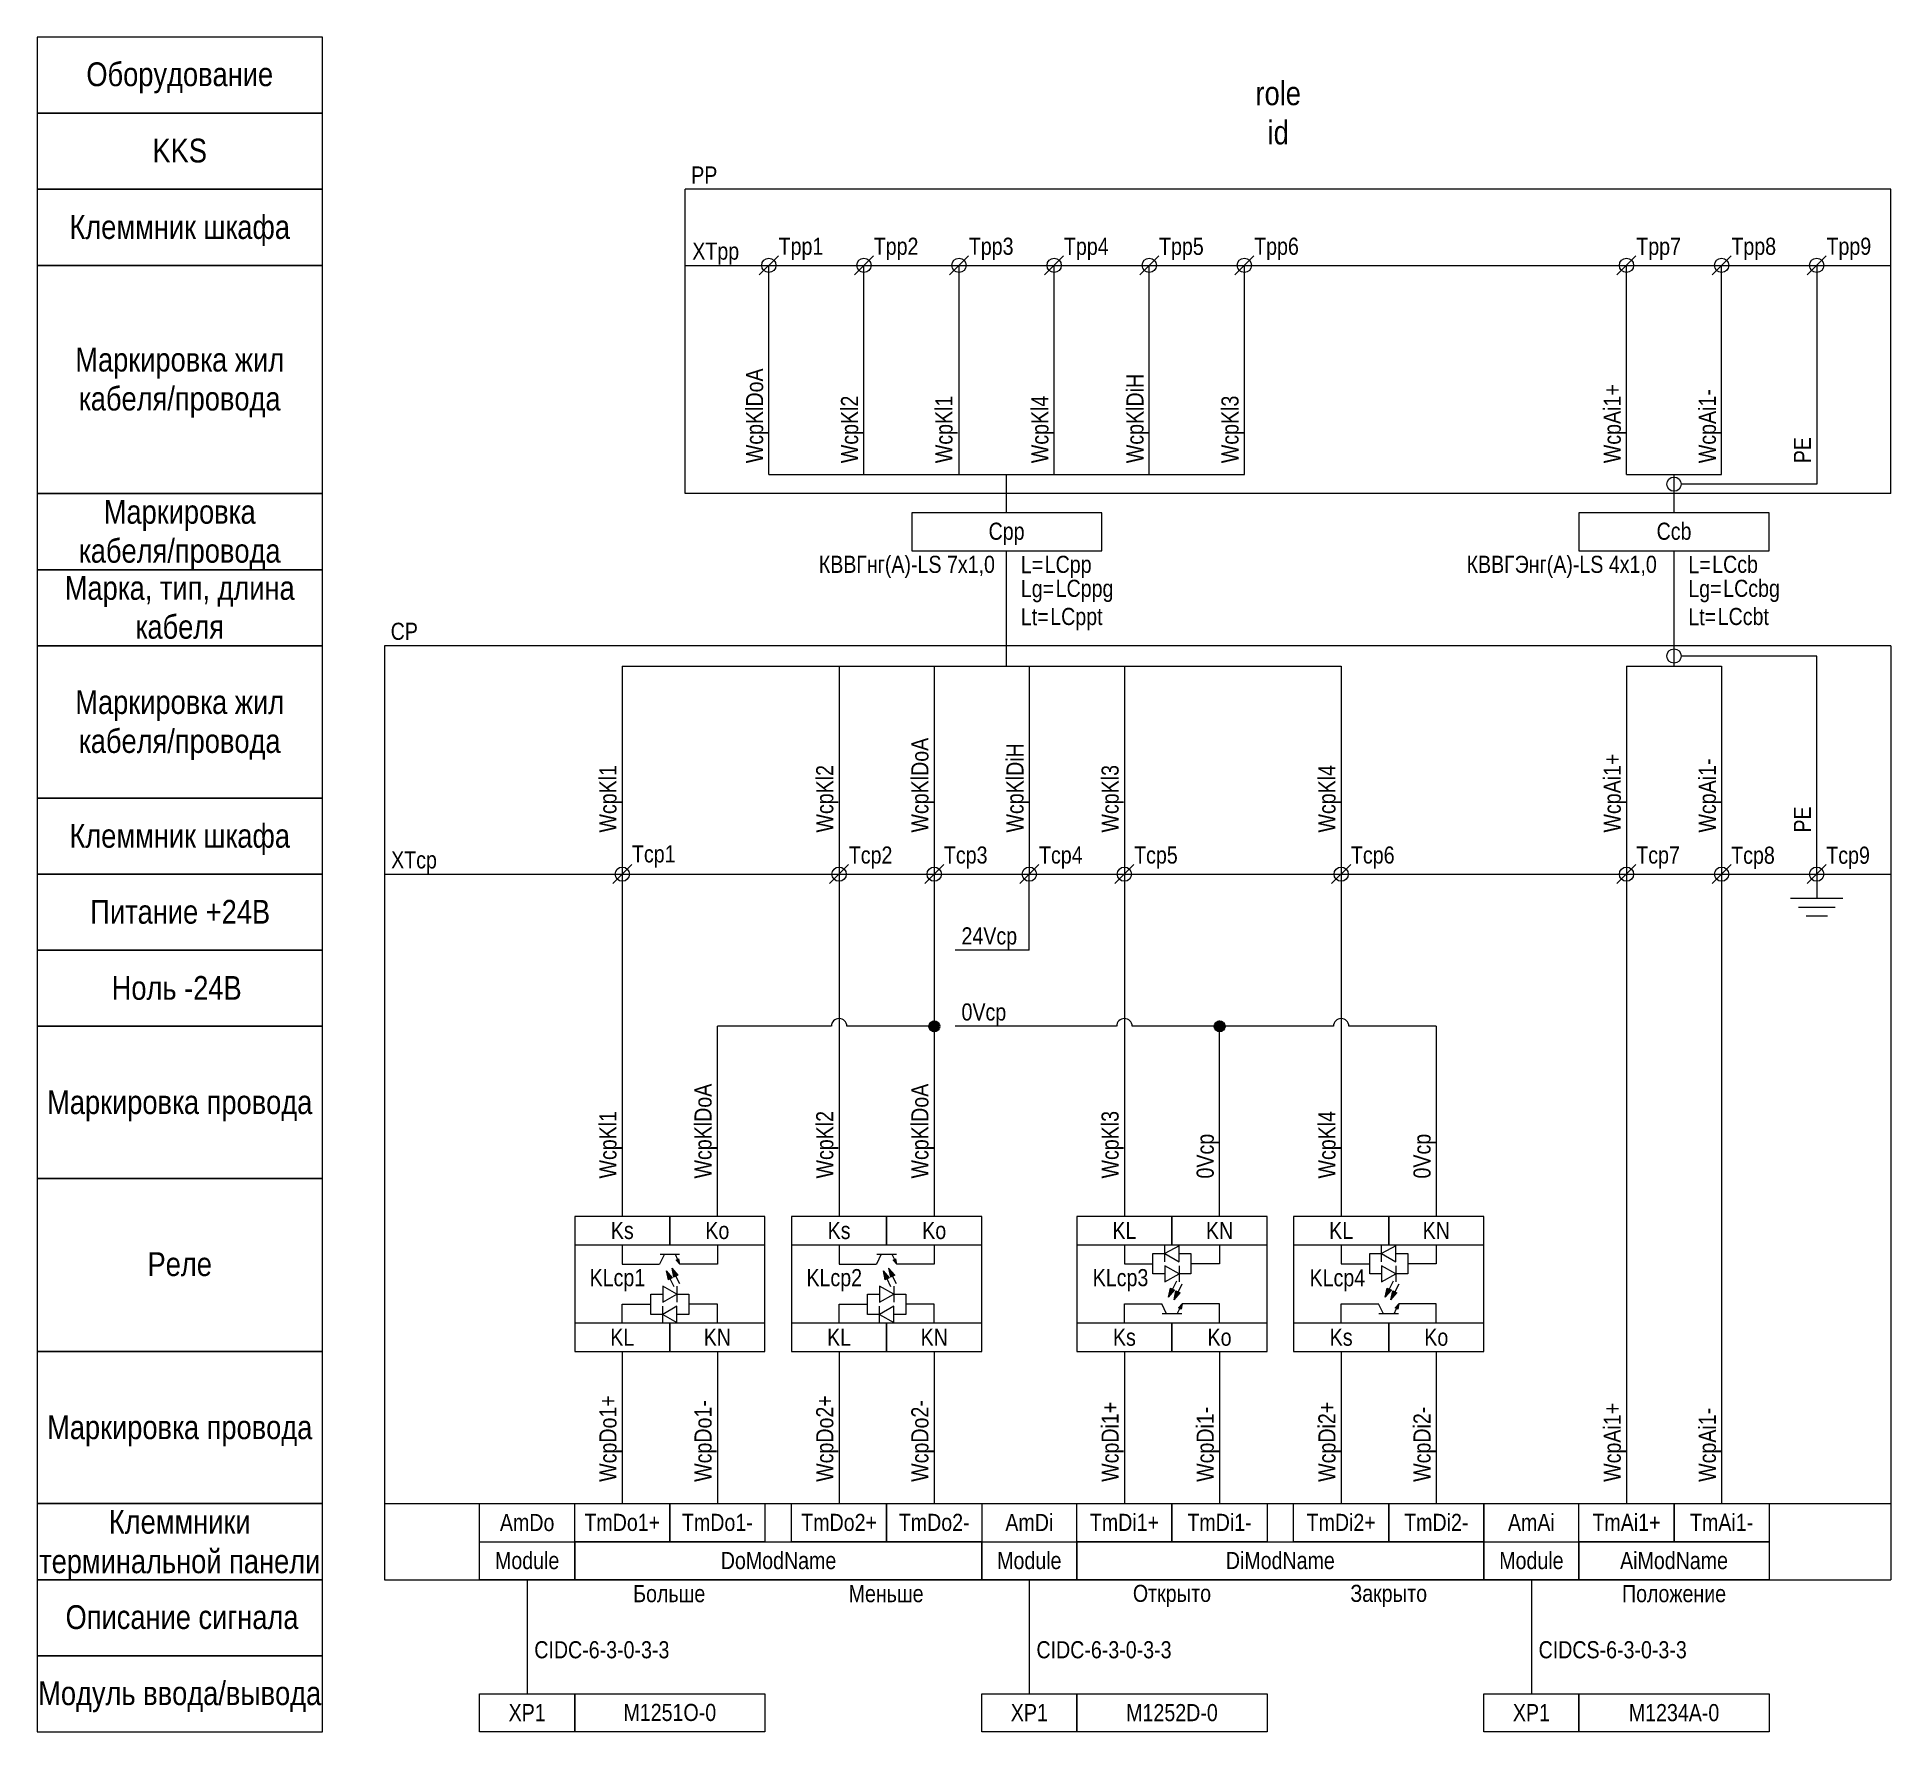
# Model space of a CAD drawing. Header units: millimetres. Extents: x 20 to 215, y -183 to -5.
import ezdxf

# ---------------------------------------------------------------- set-up
doc = ezdxf.new("R2010")
doc.units = ezdxf.units.MM
doc.header["$MEASUREMENT"] = 0
doc.linetypes.add('1_1', pattern=[2000, 1000, -1000])
doc.linetypes.add('4_2_1_2', pattern=[6702.777624, 3527.777672, -1763.888836, 0, -1411.111116])
for name, color, linetype in [('cp_names', 7, 'Continuous'), ('cp_params_ai', 7, 'Continuous'), ('cp_params_di', 7, 'Continuous'), ('cp_params_do', 7, 'Continuous'), ('cp_static_ai', 7, 'Continuous'), ('cp_static_di', 7, 'Continuous'), ('cp_static_do', 7, 'Continuous'), ('id_names', 7, 'Continuous'), ('id_params_ai', 7, 'Continuous'), ('id_params_di', 7, 'Continuous'), ('id_params_do', 7, 'Continuous'), ('id_static_di', 7, 'Continuous'), ('id_static_do', 7, 'Continuous')]:
    doc.layers.add(name, color=color, linetype=linetype)
doc.styles.add('СГЕНЕРИР_СТИЛЬ_1', font='')
doc.styles.get('СГЕНЕРИР_СТИЛЬ_1').set_extended_font_data('Arial Narrow')

msp = doc.modelspace()

# ---------------------------------------------------------------- texts
at = {"layer": 'cp_names', "color": 7, "linetype": 'Continuous', "lineweight": 15, "insert": (35, -73.66), "char_height": 2.5, "attachment_point": 2, "line_spacing_factor": 0.982786, "style": 'СГЕНЕРИР_СТИЛЬ_1'}
msp.add_mtext('\\A1;{\\pqc;\\fArial Narrow|b0|i0|c204|p34;Маркировка жил\\P\\pqc;\\fArial Narrow|b0|i0|c204|p34;кабеля/провода}', dxfattribs=at)
at = {"layer": 'cp_names', "color": 7, "linetype": 'Continuous', "lineweight": 15, "char_height": 2.5, "attachment_point": 2, "style": 'СГЕНЕРИР_СТИЛЬ_1'}
for s, insert in [('\\A1;{\\pqc;\\fArial Narrow|b0|i0|c204|p34;Клеммник\\fArial Narrow|b0|i0|c204|p34; шкафа}', (35, -87.72)), ('\\A1;{\\pqc;\\fArial Narrow|b0|i0|c204|p34;Питание +24В}', (35.05, -95.71)), ('\\A1;{\\pqc;\\fArial Narrow|b0|i0|c204|p34;Ноль \\fArial Narrow|b0|i0|c204|p34;-24\\fArial Narrow|b0|i0|c204|p34;В}', (34.68, -103.71)), ('\\A1;{\\pqc;\\fArial Narrow|b0|i0|c204|p34;Маркировка \\fArial Narrow|b0|i0|c204|p34;провода}', (35, -115.72)), ('\\A1;{\\pqc;\\fArial Narrow|b0|i0|c204|p34;Реле}', (35, -132.75)), ('\\A1;{\\pqc;\\fArial Narrow|b0|i0|c204|p34;Маркировка \\fArial Narrow|b0|i0|c204|p34;провода}', (35, -149.9)), ('\\A1;{\\pqc;\\fArial Narrow|b0|i0|c204|p34;Описание сигнала}', (35.24, -169.86)), ('\\A1;{\\pqc;\\fArial Narrow|b0|i0|c204|p34;Модуль ввода/вывода}', (35, -177.86))]:
    msp.add_mtext(s, dxfattribs=dict(at, insert=insert))
at = {"layer": 'cp_names', "color": 7, "linetype": 'Continuous', "lineweight": 15, "insert": (35, -159.84), "char_height": 2.5, "width": 30, "attachment_point": 2, "line_spacing_factor": 0.996518, "style": 'СГЕНЕРИР_СТИЛЬ_1'}
msp.add_mtext('\\A1;{\\pqc;\\fArial Narrow|b0|i0|c204|p34;Клеммник\\fArial Narrow|b0|i0|c204|p34;и терминальной панели}', dxfattribs=at)
at = {"layer": 'cp_params_ai', "color": 7, "linetype": 'Continuous', "lineweight": 15, "char_height": 1.8, "attachment_point": 1, "rotation": 90, "style": 'СГЕНЕРИР_СТИЛЬ_1'}
for s, insert in [('\\A1;{\\pql;\\fArial Narrow|b0|i0|c204|p34;Wcp\\fArial Narrow|b0|i0|c204|p34;Ai\\fArial Narrow|b0|i0|c204|p34;1+}', (184.72, -49.8)), ('\\A1;{\\pql;\\fArial Narrow|b0|i0|c204|p34;Wcp\\fArial Narrow|b0|i0|c204|p34;Ai\\fArial Narrow|b0|i0|c204|p34;1-}', (194.72, -49.8)), ('\\A1;{\\pql;\\fArial Narrow|b0|i0|c204|p34;Wcp\\fArial Narrow|b0|i0|c204|p34;Ai\\fArial Narrow|b0|i0|c204|p34;1+}', (184.72, -88.63)), ('\\A1;{\\pql;\\fArial Narrow|b0|i0|c204|p34;Wcp\\fArial Narrow|b0|i0|c204|p34;Ai\\fArial Narrow|b0|i0|c204|p34;1-}', (194.72, -88.63)), ('\\A1;{\\pql;\\fArial Narrow|b0|i0|c204|p34;Wcp\\fArial Narrow|b0|i0|c204|p34;Ai\\fArial Narrow|b0|i0|c204|p34;1+}', (184.72, -156.89)), ('\\A1;{\\pql;\\fArial Narrow|b0|i0|c204|p34;Wcp\\fArial Narrow|b0|i0|c204|p34;Ai\\fArial Narrow|b0|i0|c204|p34;1-}', (194.72, -156.89))]:
    msp.add_mtext(s, dxfattribs=dict(at, insert=insert))
at = {"layer": 'cp_params_ai', "color": 7, "linetype": 'Continuous', "lineweight": 15, "char_height": 1.8, "style": 'СГЕНЕРИР_СТИЛЬ_1'}
for s, insert, attachment_point in [('\\A1;{\\pql;\\fArial Narrow|b0|i0|c204|p34;Tcp\\fArial Narrow|b0|i0|c204|p34;7}', (188.15, -90.09), 1), ('\\A1;{\\pql;\\fArial Narrow|b0|i0|c204|p34;Tcp\\fArial Narrow|b0|i0|c204|p34;8}', (198.13, -90.11), 1), ('\\A1;{\\pql;\\fArial Narrow|b0|i0|c204|p34;Tcp\\fArial Narrow|b0|i0|c204|p34;9}', (208.13, -90.11), 1), ('\\A1;{\\pqc;\\fArial Narrow|b0|i0|c204|p34;Tm\\fArial Narrow|b0|i0|c204|p34;Ai\\fArial Narrow|b0|i0|c204|p34;1+}', (187.12, -160.25), 2), ('\\A1;{\\pqc;\\fArial Narrow|b0|i0|c204|p34;Tm\\fArial Narrow|b0|i0|c204|p34;Ai\\fArial Narrow|b0|i0|c204|p34;1-}', (197.12, -160.25), 2), ('\\A1;{\\pqc;\\fArial Narrow|b0|i0|c204|p34;Ai\\fArial Narrow|b0|i0|c204|p34;ModName}', (192.12, -164.26), 2)]:
    msp.add_mtext(s, dxfattribs=dict(at, insert=insert, attachment_point=attachment_point))
at = {"layer": 'cp_params_di', "color": 7, "linetype": 'Continuous', "lineweight": 15, "char_height": 1.8, "style": 'СГЕНЕРИР_СТИЛЬ_1'}
for s, insert, attachment_point in [('\\A1;{\\pql;\\fArial Narrow|b0|i0|c204|p34;CP}', (57.18, -66.57), 1), ('\\A1;{\\pqr;\\fArial Narrow|b0|i0|c204|p34;XTcp}', (62.04, -90.6), 3), ('\\A1;{\\pql;\\fArial Narrow|b0|i0|c204|p34;Tcp\\fArial Narrow|b0|i0|c204|p34;1}', (82.55, -89.97), 1), ('\\A1;{\\pql;\\fArial Narrow|b0|i0|c204|p34;Tcp\\fArial Narrow|b0|i0|c204|p34;2}', (105.35, -90.09), 1), ('\\A1;{\\pql;\\fArial Narrow|b0|i0|c204|p34;Tcp\\fArial Narrow|b0|i0|c204|p34;3}', (115.35, -90.09), 1), ('\\A1;{\\pql;\\fArial Narrow|b0|i0|c204|p34;Tcp4}', (125.35, -90.09), 1), ('\\A1;{\\pql;\\fArial Narrow|b0|i0|c204|p34;Tcp5}', (135.35, -90.09), 1), ('\\A1;{\\pql;\\fArial Narrow|b0|i0|c204|p34;Tcp\\fArial Narrow|b0|i0|c204|p34;6}', (158.15, -90.09), 1), ('\\A1;{\\pql;\\fArial Narrow|b0|i0|c204|p34;24\\fArial Narrow|b0|i0|c204|p34;V\\fArial Narrow|b0|i0|c204|p34;cp}', (117.2, -98.59), 1), ('\\A1;{\\pql;\\fArial Narrow|b0|i0|c204|p34;0\\fArial Narrow|b0|i0|c204|p34;V\\fArial Narrow|b0|i0|c204|p34;cp}', (117.2, -106.59), 1), ('\\A1;{\\pqc;\\fArial Narrow|b0|i0|c204|p34;K\\fArial Narrow|b0|i0|c204|p34;L}', (134.33, -129.56), 2), ('\\A1;{\\pqc;\\fArial Narrow|b0|i0|c204|p34;K\\fArial Narrow|b0|i0|c204|p34;N}', (144.33, -129.56), 2), ('\\A1;{\\pqc;\\fArial Narrow|b0|i0|c204|p34;K\\fArial Narrow|b0|i0|c204|p34;L}', (157.12, -129.56), 2), ('\\A1;{\\pqc;\\fArial Narrow|b0|i0|c204|p34;K\\fArial Narrow|b0|i0|c204|p34;N}', (167.12, -129.56), 2), ('\\A1;{\\pqc;\\fArial Narrow|b0|i0|c204|p34;KLcp\\fArial Narrow|b0|i0|c204|p34;3}', (133.92, -134.52), 2), ('\\A1;{\\pqc;\\fArial Narrow|b0|i0|c204|p34;KLcp\\fArial Narrow|b0|i0|c204|p34;4}', (156.72, -134.53), 2), ('\\A1;{\\pqc;\\fArial Narrow|b0|i0|c204|p34;Ks}', (134.33, -140.78), 2), ('\\A1;{\\pqc;\\fArial Narrow|b0|i0|c204|p34;Ko}', (144.33, -140.78), 2), ('\\A1;{\\pqc;\\fArial Narrow|b0|i0|c204|p34;Ks}', (157.12, -140.78), 2), ('\\A1;{\\pqc;\\fArial Narrow|b0|i0|c204|p34;Ko}', (167.12, -140.78), 2), ('\\A1;{\\pqc;\\fArial Narrow|b0|i0|c204|p34;Am\\fArial Narrow|b0|i0|c204|p34;Di}', (124.33, -160.26), 2), ('\\A1;{\\pqc;\\fArial Narrow|b0|i0|c204|p34;TmDi1\\fArial Narrow|b0|i0|c204|p34;+}', (134.33, -160.25), 2), ('\\A1;{\\pqc;\\fArial Narrow|b0|i0|c204|p34;TmDi1\\fArial Narrow|b0|i0|c204|p34;-}', (144.33, -160.25), 2), ('\\A1;{\\pqc;\\fArial Narrow|b0|i0|c204|p34;TmDi2\\fArial Narrow|b0|i0|c204|p34;+}', (157.12, -160.25), 2), ('\\A1;{\\pqc;\\fArial Narrow|b0|i0|c204|p34;TmDi2\\fArial Narrow|b0|i0|c204|p34;-}', (167.12, -160.25), 2), ('\\A1;{\\pqc;\\fArial Narrow|b0|i0|c204|p34;Am\\fArial Narrow|b0|i0|c204|p34;A\\fArial Narrow|b0|i0|c204|p34;i}', (177.12, -160.26), 2), ('\\A1;{\\pqc;\\fArial Narrow|b0|i0|c204|p34;DiModName}', (150.72, -164.26), 2)]:
    msp.add_mtext(s, dxfattribs=dict(at, insert=insert, attachment_point=attachment_point))
at = {"layer": 'cp_params_di', "color": 7, "linetype": 'Continuous', "lineweight": 15, "char_height": 1.8, "attachment_point": 1, "rotation": 90, "style": 'СГЕНЕРИР_СТИЛЬ_1'}
for s, insert in [('\\A1;{\\pql;\\fArial Narrow|b0|i0|c204|p34;WcpKlDoA}', (111.92, -88.63)), ('\\A1;{\\pql;\\fArial Narrow|b0|i0|c204|p34;WcpKlDiH}', (121.92, -88.63)), ('\\A1;{\\pql;\\fArial Narrow|b0|i0|c204|p34;WcpKl1}', (79.12, -88.63)), ('\\A1;{\\pql;\\fArial Narrow|b0|i0|c204|p34;WcpKl2}', (101.92, -88.63)), ('\\A1;{\\pql;\\fArial Narrow|b0|i0|c204|p34;WcpKl3}', (131.92, -88.63)), ('\\A1;{\\pql;\\fArial Narrow|b0|i0|c204|p34;WcpKl4}', (154.72, -88.63)), ('\\A1;{\\pql;\\fArial Narrow|b0|i0|c204|p34;WcpKlDoA}', (89.12, -125)), ('\\A1;{\\pql;\\pt1.25;\\fArial Narrow|b0|i0|c204|p34;WcpKlDoA}', (111.92, -125)), ('\\A1;{\\pql;\\fArial Narrow|b0|i0|c204|p34;WcpKl3}', (131.92, -125)), ('\\A1;{\\pql;\\fArial Narrow|b0|i0|c204|p34;WcpKl4}', (154.72, -125)), ('\\A1;{\\pql;\\fArial Narrow|b0|i0|c204|p34;0\\fArial Narrow|b0|i0|c204|p34;V\\fArial Narrow|b0|i0|c204|p34;cp}', (141.92, -125)), ('\\A1;{\\pql;\\fArial Narrow|b0|i0|c204|p34;0\\fArial Narrow|b0|i0|c204|p34;V\\fArial Narrow|b0|i0|c204|p34;cp}', (164.72, -125)), ('\\A1;{\\pql;\\fArial Narrow|b0|i0|c204|p34;WcpDi1\\fArial Narrow|b0|i0|c204|p34;+}', (131.92, -156.89)), ('\\A1;{\\pql;\\fArial Narrow|b0|i0|c204|p34;WcpDi1\\fArial Narrow|b0|i0|c204|p34;-}', (141.92, -156.89)), ('\\A1;{\\pql;\\fArial Narrow|b0|i0|c204|p34;WcpDi\\fArial Narrow|b0|i0|c204|p34;2\\fArial Narrow|b0|i0|c204|p34;+}', (154.72, -156.89)), ('\\A1;{\\pql;\\fArial Narrow|b0|i0|c204|p34;WcpDi\\fArial Narrow|b0|i0|c204|p34;2\\fArial Narrow|b0|i0|c204|p34;-}', (164.72, -156.89))]:
    msp.add_mtext(s, dxfattribs=dict(at, insert=insert))
at = {"layer": 'cp_params_do', "color": 7, "linetype": 'Continuous', "lineweight": 15, "char_height": 1.8, "attachment_point": 1, "rotation": 90, "style": 'СГЕНЕРИР_СТИЛЬ_1'}
for s, insert in [('\\A1;{\\pql;\\fArial Narrow|b0|i0|c204|p34;WcpKl1}', (79.12, -125)), ('\\A1;{\\pql;\\fArial Narrow|b0|i0|c204|p34;WcpKl2}', (101.92, -125)), ('\\A1;{\\pql;\\fArial Narrow|b0|i0|c204|p34;WcpDo1\\fArial Narrow|b0|i0|c204|p34;+}', (79.12, -156.89)), ('\\A1;{\\pql;\\fArial Narrow|b0|i0|c204|p34;WcpDo\\fArial Narrow|b0|i0|c204|p34;2\\fArial Narrow|b0|i0|c204|p34;+}', (101.92, -156.89)), ('\\A1;{\\pql;\\fArial Narrow|b0|i0|c204|p34;WcpDo1\\fArial Narrow|b0|i0|c204|p34;-}', (89.12, -156.89)), ('\\A1;{\\pql;\\fArial Narrow|b0|i0|c204|p34;WcpDo\\fArial Narrow|b0|i0|c204|p34;2\\fArial Narrow|b0|i0|c204|p34;-}', (111.92, -156.89))]:
    msp.add_mtext(s, dxfattribs=dict(at, insert=insert))
at = {"layer": 'cp_params_do', "color": 7, "linetype": 'Continuous', "lineweight": 15, "char_height": 1.8, "attachment_point": 2, "style": 'СГЕНЕРИР_СТИЛЬ_1'}
for s, insert in [('\\A1;{\\pqc;\\fArial Narrow|b0|i0|c204|p34;Ks}', (81.53, -129.56)), ('\\A1;{\\pqc;\\fArial Narrow|b0|i0|c204|p34;K\\fArial Narrow|b0|i0|c204|p34;o}', (91.53, -129.56)), ('\\A1;{\\pqc;\\fArial Narrow|b0|i0|c204|p34;Ks}', (104.33, -129.56)), ('\\A1;{\\pqc;\\fArial Narrow|b0|i0|c204|p34;Ko}', (114.33, -129.56)), ('\\A1;{\\pqc;\\fArial Narrow|b0|i0|c204|p34;KLcp\\fArial Narrow|b0|i0|c204|p34;2}', (103.82, -134.52)), ('\\A1;{\\pqc;\\fArial Narrow|b0|i0|c204|p34;KLcp\\fArial Narrow|b0|i0|c204|p34;1}', (81.02, -134.52)), ('\\A1;{\\pqc;\\fArial Narrow|b0|i0|c204|p34;KL}', (81.53, -140.78)), ('\\A1;{\\pqc;\\fArial Narrow|b0|i0|c204|p34;KN}', (91.53, -140.78)), ('\\A1;{\\pqc;\\fArial Narrow|b0|i0|c204|p34;KL}', (104.33, -140.78)), ('\\A1;{\\pqc;\\fArial Narrow|b0|i0|c204|p34;KN}', (114.33, -140.78)), ('\\A1;{\\pqc;\\fArial Narrow|b0|i0|c204|p34;Am\\fArial Narrow|b0|i0|c204|p34;Do}', (71.53, -160.26)), ('\\A1;{\\pqc;\\fArial Narrow|b0|i0|c204|p34;TmD\\fArial Narrow|b0|i0|c204|p34;o\\fArial Narrow|b0|i0|c204|p34;1+}', (81.53, -160.25)), ('\\A1;{\\pqc;\\fArial Narrow|b0|i0|c204|p34;TmD\\fArial Narrow|b0|i0|c204|p34;o\\fArial Narrow|b0|i0|c204|p34;1-}', (91.53, -160.25)), ('\\A1;{\\pqc;\\fArial Narrow|b0|i0|c204|p34;TmD\\fArial Narrow|b0|i0|c204|p34;o\\fArial Narrow|b0|i0|c204|p34;2+}', (104.33, -160.25)), ('\\A1;{\\pqc;\\fArial Narrow|b0|i0|c204|p34;TmD\\fArial Narrow|b0|i0|c204|p34;o\\fArial Narrow|b0|i0|c204|p34;2-}', (114.33, -160.25)), ('\\A1;{\\pqc;\\fArial Narrow|b0|i0|c204|p34;D\\fArial Narrow|b0|i0|c204|p34;o\\fArial Narrow|b0|i0|c204|p34;ModName}', (97.96, -164.26))]:
    msp.add_mtext(s, dxfattribs=dict(at, insert=insert))
at = {"layer": 'cp_static_ai', "color": 7, "linetype": 'Continuous', "lineweight": 15, "char_height": 1.8, "attachment_point": 1, "rotation": 90, "style": 'СГЕНЕРИР_СТИЛЬ_1'}
for insert in [(204.72, -49.8), (204.72, -88.63)]:
    msp.add_mtext('\\A1;{\\pql;\\fArial Narrow|b0|i0|c204|p34;PE}', dxfattribs=dict(at, insert=insert))
at = {"layer": 'cp_static_ai', "color": 7, "linetype": 'Continuous', "lineweight": 15, "insert": (192.12, -167.74), "char_height": 1.8, "attachment_point": 2, "style": 'СГЕНЕРИР_СТИЛЬ_1'}
msp.add_mtext('\\A1;{\\pqc;\\fArial Narrow|b0|i0|c204|p34;Положение}', dxfattribs=at)
at = {"layer": 'cp_static_di', "color": 7, "linetype": 'Continuous', "lineweight": 15, "char_height": 1.8, "attachment_point": 2, "style": 'СГЕНЕРИР_СТИЛЬ_1'}
for s, insert in [('\\A1;{\\pqc;\\fArial Narrow|b0|i0|c204|p34;Открыто}', (139.33, -167.71)), ('\\A1;{\\pqc;\\fArial Narrow|b0|i0|c204|p34;Закрыто}', (162.12, -167.71))]:
    msp.add_mtext(s, dxfattribs=dict(at, insert=insert))
at = {"layer": 'cp_static_do', "color": 7, "linetype": 'Continuous', "lineweight": 15, "char_height": 1.8, "attachment_point": 2, "style": 'СГЕНЕРИР_СТИЛЬ_1'}
for s, insert in [('\\A1;{\\pqc;\\fArial Narrow|b0|i0|c204|p34;Module}', (71.53, -164.26)), ('\\A1;{\\pqc;\\fArial Narrow|b0|i0|c204|p34;Module}', (124.33, -164.26)), ('\\A1;{\\pqc;\\fArial Narrow|b0|i0|c204|p34;Module}', (177.12, -164.26)), ('\\A1;{\\pqc;\\fArial Narrow|b0|i0|c204|p34;Больше}', (86.47, -167.74)), ('\\A1;{\\pqc;\\fArial Narrow|b0|i0|c204|p34;Меньше}', (109.27, -167.74)), ('\\A1;{\\pqc;\\fArial Narrow|b0|i0|c204|p34;XP1}', (71.53, -180.25)), ('\\A1;{\\pqc;\\fArial Narrow|b0|i0|c204|p34;M1251O-0}', (86.53, -180.23)), ('\\A1;{\\pqc;\\fArial Narrow|b0|i0|c204|p34;XP1}', (124.33, -180.25)), ('\\A1;{\\pqc;\\fArial Narrow|b0|i0|c204|p34;M125\\fArial Narrow|b0|i0|c204|p34;2D\\fArial Narrow|b0|i0|c204|p34;-0}', (139.33, -180.25)), ('\\A1;{\\pqc;\\fArial Narrow|b0|i0|c204|p34;XP1}', (177.12, -180.25)), ('\\A1;{\\pqc;\\fArial Narrow|b0|i0|c204|p34;M12\\fArial Narrow|b0|i0|c204|p34;34A\\fArial Narrow|b0|i0|c204|p34;-0}', (192.12, -180.25))]:
    msp.add_mtext(s, dxfattribs=dict(at, insert=insert))
at = {"layer": 'id_names', "color": 7, "linetype": 'Continuous', "lineweight": 15, "char_height": 2.5, "attachment_point": 2, "style": 'СГЕНЕРИР_СТИЛЬ_1'}
for s, insert in [('\\A1;{\\pqc;\\fArial Narrow|b0|i0|c204|p34;Оборудование}', (35, -7.66)), ('\\A1;{\\pqc;\\fArial Narrow|b0|i0|c204|p34;KKS}', (35, -15.68)), ('\\A1;{\\pqc;\\fArial Narrow|b0|i0|c204|p34;Клеммник\\fArial Narrow|b0|i0|c204|p34; шкафа}', (35, -23.72))]:
    msp.add_mtext(s, dxfattribs=dict(at, insert=insert))
for s, insert, line_spacing_factor in [('\\A1;{\\pqc;\\fArial Narrow|b0|i0|c204|p34;Маркировка жил\\P\\pqc;\\fArial Narrow|b0|i0|c204|p34;кабеля/провода}', (35, -37.66), 0.982786), ('\\A1;{\\pqc;\\fArial Narrow|b0|i0|c204|p34;Маркировка\\P\\pqc;\\fArial Narrow|b0|i0|c204|p34;кабеля/провода}', (35, -53.66), 0.982786), ('\\A1;{\\pqc;\\fArial Narrow|b0|i0|c204|p34;Марка, тип\\fArial Narrow|b0|i0|c204|p34;, длина\\P\\pqc;\\fArial Narrow|b0|i0|c204|p34;кабеля}', (35, -61.66), 0.98101)]:
    msp.add_mtext(s, dxfattribs=dict(at, insert=insert, line_spacing_factor=line_spacing_factor))
at = {"layer": 'id_params_ai', "color": 7, "linetype": 'Continuous', "lineweight": 15, "char_height": 1.8, "attachment_point": 1, "style": 'СГЕНЕРИР_СТИЛЬ_1'}
for s, insert in [('\\A1;{\\pql;\\fArial Narrow|b0|i0|c204|p34;Tpp\\fArial Narrow|b0|i0|c204|p34;7}', (188.15, -26.1)), ('\\A1;{\\pql;\\fArial Narrow|b0|i0|c204|p34;Tpp\\fArial Narrow|b0|i0|c204|p34;8}', (198.15, -26.09)), ('\\A1;{\\pql;\\fArial Narrow|b0|i0|c204|p34;Tpp\\fArial Narrow|b0|i0|c204|p34;9}', (208.15, -26.09))]:
    msp.add_mtext(s, dxfattribs=dict(at, insert=insert))
at = {"layer": 'id_params_di', "color": 7, "linetype": 'Continuous', "lineweight": 15, "style": 'СГЕНЕРИР_СТИЛЬ_1'}
for s, insert, char_height, attachment_point in [('\\A1;{\\pqc;\\fArial Narrow|b0|i0|c204|p34;role}', (150.5, -9.66), 2.5, 2), ('\\A1;{\\pqc;\\fArial Narrow|b0|i0|c204|p34;id}', (150.5, -13.78), 2.5, 2), ('\\A1;{\\pql;\\fArial Narrow|b0|i0|c204|p34;LC\\fArial Narrow|b0|i0|c204|p34;pp}', (125.95, -59.53), 1.8, 1), ('\\A1;{\\pql;\\fArial Narrow|b0|i0|c204|p34;LC\\fArial Narrow|b0|i0|c204|p34;cb}', (196.13, -59.53), 1.8, 1), ('\\A1;{\\pql;\\fArial Narrow|b0|i0|c204|p34;LC\\fArial Narrow|b0|i0|c204|p34;pp\\fArial Narrow|b0|i0|c204|p34;g}', (127.1, -62.05), 1.8, 1), ('\\A1;{\\pql;\\fArial Narrow|b0|i0|c204|p34;LC\\fArial Narrow|b0|i0|c204|p34;cb\\fArial Narrow|b0|i0|c204|p34;g}', (197.29, -62.05), 1.8, 1), ('\\A1;{\\pql;\\fArial Narrow|b0|i0|c204|p34;LC\\fArial Narrow|b0|i0|c204|p34;pp\\fArial Narrow|b0|i0|c204|p34;t}', (126.53, -65.01), 1.8, 1), ('\\A1;{\\pql;\\fArial Narrow|b0|i0|c204|p34;LC\\fArial Narrow|b0|i0|c204|p34;cb\\fArial Narrow|b0|i0|c204|p34;t}', (196.71, -65.01), 1.8, 1)]:
    msp.add_mtext(s, dxfattribs=dict(at, insert=insert, char_height=char_height, attachment_point=attachment_point))
at = {"layer": 'id_params_di', "color": 7, "linetype": 'Continuous', "lineweight": 15, "char_height": 1.8, "attachment_point": 1, "rotation": 90, "style": 'СГЕНЕРИР_СТИЛЬ_1'}
for s, insert in [('\\A1;{\\pql;\\fArial Narrow|b0|i0|c204|p34;WcpKlDoA}', (94.54, -49.8)), ('\\A1;{\\pql;\\fArial Narrow|b0|i0|c204|p34;WcpKlDiH}', (134.54, -49.8)), ('\\A1;{\\pql;\\fArial Narrow|b0|i0|c204|p34;WcpKl2}', (104.53, -49.8)), ('\\A1;{\\pql;\\fArial Narrow|b0|i0|c204|p34;WcpKl1}', (114.45, -49.8)), ('\\A1;{\\pql;\\fArial Narrow|b0|i0|c204|p34;WcpKl4}', (124.54, -49.8)), ('\\A1;{\\pql;\\fArial Narrow|b0|i0|c204|p34;WcpKl3}', (144.53, -49.8))]:
    msp.add_mtext(s, dxfattribs=dict(at, insert=insert))
at = {"layer": 'id_params_do', "color": 7, "linetype": 'Continuous', "lineweight": 15, "char_height": 1.8, "style": 'СГЕНЕРИР_СТИЛЬ_1'}
for s, insert, attachment_point in [('\\A1;{\\pql;\\fArial Narrow|b0|i0|c204|p34;PP}', (88.78, -18.6), 1), ('\\A1;{\\pqr;\\fArial Narrow|b0|i0|c204|p34;XTpp}', (93.82, -26.6), 3), ('\\A1;{\\pql;\\fArial Narrow|b0|i0|c204|p34;T\\fArial Narrow|b0|i0|c204|p34;pp\\fArial Narrow|b0|i0|c204|p34;1}', (97.97, -26.09), 1), ('\\A1;{\\pql;\\fArial Narrow|b0|i0|c204|p34;T\\fArial Narrow|b0|i0|c204|p34;pp\\fArial Narrow|b0|i0|c204|p34;2}', (107.97, -26.09), 1), ('\\A1;{\\pql;\\fArial Narrow|b0|i0|c204|p34;T\\fArial Narrow|b0|i0|c204|p34;pp\\fArial Narrow|b0|i0|c204|p34;3}', (117.97, -26.09), 1), ('\\A1;{\\pql;\\fArial Narrow|b0|i0|c204|p34;T\\fArial Narrow|b0|i0|c204|p34;pp\\fArial Narrow|b0|i0|c204|p34;4}', (127.97, -26.1), 1), ('\\A1;{\\pql;\\fArial Narrow|b0|i0|c204|p34;T\\fArial Narrow|b0|i0|c204|p34;pp\\fArial Narrow|b0|i0|c204|p34;5}', (137.97, -26.1), 1), ('\\A1;{\\pql;\\fArial Narrow|b0|i0|c204|p34;Tpp\\fArial Narrow|b0|i0|c204|p34;6}', (147.97, -26.09), 1), ('\\A1;{\\pqc;\\fArial Narrow|b0|i0|c204|p34;Cpp}', (121.94, -56.05), 2), ('\\A1;{\\pqc;\\fArial Narrow|b0|i0|c204|p34;C\\fArial Narrow|b0|i0|c204|p34;cb}', (192.12, -56.05), 2)]:
    msp.add_mtext(s, dxfattribs=dict(at, insert=insert, attachment_point=attachment_point))
at = {"layer": 'id_static_di', "color": 7, "linetype": 'Continuous', "lineweight": 15, "char_height": 1.8, "attachment_point": 1, "style": 'СГЕНЕРИР_СТИЛЬ_1'}
for s, insert in [('\\A1;{\\pql;\\fArial Narrow|b0|i0|c204|p34;КВВГнг(А)-LS \\fArial Narrow|b0|i0|c204|p34;7\\fArial Narrow|b0|i0|c204|p34;х1,0}', (102.2, -59.53)), ('\\A1;{\\pql;\\fArial Narrow|b0|i0|c204|p34;L=}', (123.44, -59.56)), ('\\A1;{\\pql;\\fArial Narrow|b0|i0|c204|p34;КВВГЭнг(А)-LS 4х1,0 }', (170.31, -59.53)), ('\\A1;{\\pql;\\fArial Narrow|b0|i0|c204|p34;L=}', (193.62, -59.56)), ('\\A1;{\\pql;\\fArial Narrow|b0|i0|c204|p34;Lg=}', (123.44, -62.08)), ('\\A1;{\\pql;\\fArial Narrow|b0|i0|c204|p34;Lg=}', (193.62, -62.08)), ('\\A1;{\\pql;\\fArial Narrow|b0|i0|c204|p34;Lt=}', (123.44, -65.04)), ('\\A1;{\\pql;\\fArial Narrow|b0|i0|c204|p34;Lt=}', (193.62, -65.04)), ('\\A1;{\\pql;\\fArial Narrow|b0|i0|c204|p34;CIDC-6-3-0-3-3}', (72.28, -173.64)), ('\\A1;{\\pql;\\fArial Narrow|b0|i0|c204|p34;CIDC-6-3-0-3-3}', (125.08, -173.64)), ('\\A1;{\\pql;\\fArial Narrow|b0|i0|c204|p34;CIDC\\fArial Narrow|b0|i0|c204|p34;S\\fArial Narrow|b0|i0|c204|p34;-6-3-0-3-3}', (177.88, -173.64))]:
    msp.add_mtext(s, dxfattribs=dict(at, insert=insert))

# ---------------------------------------------------------------- hatches: boundary and pattern name
at = {"layer": 'cp_static_di', "linetype": 'Continuous', "lineweight": 0, "true_color": 0x000000}
for points in [[(143.93, -109), (143.96, -109.15), (144.04, -109.28), (144.17, -109.37), (144.33, -109.4), (144.48, -109.37), (144.61, -109.28), (144.69, -109.15), (144.73, -109), (144.69, -108.85), (144.61, -108.72), (144.48, -108.63), (144.33, -108.6), (144.17, -108.63), (144.04, -108.72), (143.96, -108.85)], [(138.96, -137.47), (139.6, -136.74), (139.16, -136.52)], [(139.55, -137.76), (140.19, -137.03), (139.74, -136.81)], [(140.39, -138.18), (140.01, -138.61), (140.28, -138.75)], [(161.76, -137.47), (162.4, -136.74), (161.96, -136.52)], [(162.35, -137.76), (162.99, -137.03), (162.54, -136.81)], [(163.19, -138.18), (162.81, -138.61), (163.08, -138.75)]]:
    msp.add_hatch(color=18, dxfattribs=at).paths.add_polyline_path(points)
at = {"layer": 'cp_static_do', "linetype": 'Continuous', "lineweight": 0, "true_color": 0x000000}
for points in [[(113.93, -109), (113.96, -109.15), (114.04, -109.28), (114.17, -109.37), (114.33, -109.4), (114.48, -109.37), (114.61, -109.28), (114.69, -109.15), (114.73, -109), (114.69, -108.85), (114.61, -108.72), (114.48, -108.63), (114.33, -108.6), (114.17, -108.63), (114.04, -108.72), (113.96, -108.85)], [(86.74, -134.42), (86.93, -135.37), (87.38, -135.15)], [(87.59, -134), (87.48, -133.43), (87.21, -133.57)], [(109.54, -134.42), (109.73, -135.37), (110.18, -135.15)], [(110.39, -134), (110.28, -133.43), (110.01, -133.57)], [(86.15, -134.71), (86.35, -135.66), (86.79, -135.44)], [(108.95, -134.71), (109.15, -135.66), (109.59, -135.44)]]:
    msp.add_hatch(color=18, dxfattribs=at).paths.add_polyline_path(points)

# ---------------------------------------------------------------- linework, layer by layer
at = {"layer": 'cp_names', "color": 7, "linetype": 'Continuous', "lineweight": 15, "ltscale": 100}
for points in [[(20, -85), (50, -85), (50, -69), (20, -69)], [(20, -93), (50, -93), (50, -85), (20, -85)], [(20, -101), (50, -101), (50, -93), (20, -93)], [(20, -109), (50, -109), (50, -101), (20, -101)], [(20, -125), (50, -125), (50, -109), (20, -109)], [(20, -143.18), (50, -143.18), (50, -125), (20, -125)], [(20, -159.18), (50, -159.18), (50, -143.18), (20, -143.18)], [(20, -167.18), (50, -167.18), (50, -159.18), (20, -159.18)], [(20, -175.18), (50, -175.18), (50, -167.18), (20, -167.18)], [(20, -183.18), (50, -183.18), (50, -175.18), (20, -175.18)]]:
    msp.add_lwpolyline(points, close=True, dxfattribs=at)
at = {"layer": 'cp_static_ai', "color": 7, "linetype": 'Continuous', "lineweight": 15, "ltscale": 100}
for p, q in [((186.12, -94), (188.12, -92)), ((187.12, -93), (187.12, -159.18)), ((196.12, -94), (198.12, -92)), ((197.12, -93), (197.12, -159.18)), ((206.12, -94), (208.12, -92)), ((207.12, -93), (207.12, -95.53)), ((204.38, -95.53), (209.87, -95.53)), ((205.19, -96.46), (209.05, -96.46)), ((206.01, -97.39), (208.24, -97.39)), ((172.12, -159.18), (214.92, -159.18)), ((172.12, -167.18), (214.92, -167.18))]:
    msp.add_line(p, q, dxfattribs=at)
for points in [[(207.12, -29), (207.12, -52), (192.87, -52)], [(207.12, -93), (207.12, -70.07), (192.87, -70.07)]]:
    msp.add_lwpolyline(points, dxfattribs=at)
for points in [[(182.12, -159.18), (192.12, -159.18), (192.12, -163.18), (182.12, -163.18)], [(192.12, -159.18), (202.12, -159.18), (202.12, -163.18), (192.12, -163.18)], [(182.12, -163.18), (202.12, -163.18), (202.12, -167.18), (182.12, -167.18)]]:
    msp.add_lwpolyline(points, close=True, dxfattribs=at)
for centre in [(192.12, -52), (192.12, -70.07), (187.12, -93), (197.12, -93), (207.12, -93)]:
    msp.add_circle(centre, 0.75, dxfattribs=at)
at = {"layer": 'cp_static_di', "color": 7, "linetype": '1_1', "lineweight": 15, "ltscale": 100}
for p, q in [((214.92, -69), (56.53, -69)), ((56.53, -69), (56.53, -167.18))]:
    msp.add_line(p, q, dxfattribs=at)
at = {"layer": 'cp_static_di', "color": 7, "linetype": 'Continuous', "lineweight": 15, "ltscale": 100}
for p, q in [((81.53, -71.14), (157.12, -71.14)), ((81.53, -71.14), (81.53, -93)), ((104.33, -71.14), (104.33, -93)), ((114.33, -71.14), (114.33, -93)), ((124.33, -71.14), (124.33, -93)), ((134.33, -71.14), (134.33, -93)), ((157.12, -71.14), (157.12, -93)), ((187.12, -71.14), (187.12, -93)), ((187.12, -71.14), (197.12, -71.14)), ((197.12, -71.14), (197.12, -93)), ((80.53, -94), (82.53, -92)), ((103.33, -94), (105.33, -92)), ((113.33, -94), (115.33, -92)), ((114.33, -93), (114.33, -129)), ((123.33, -94), (125.33, -92)), ((124.33, -101), (124.33, -93)), ((133.33, -94), (135.33, -92)), ((134.33, -93), (134.33, -129)), ((156.12, -94), (158.12, -92)), ((157.12, -93), (157.12, -129)), ((167.12, -109), (157.94, -109)), ((167.12, -109), (167.12, -129)), ((144.33, -129), (144.33, -109.4)), ((138.57, -133.75), (138.57, -132.06)), ((161.37, -133.75), (161.37, -132.06)), ((140.07, -134.18), (140.07, -135.87)), ((162.87, -134.18), (162.87, -135.87)), ((139.79, -135.8), (139.38, -136.63)), ((140.38, -136.09), (139.97, -136.92)), ((162.59, -135.8), (162.18, -136.63)), ((163.18, -136.09), (162.77, -136.92)), ((138.77, -139.22), (138.26, -138.18)), ((138.96, -137.47), (139.16, -136.52)), ((138.96, -137.47), (139.6, -136.74)), ((139.16, -136.52), (139.6, -136.74)), ((139.55, -137.76), (139.74, -136.81)), ((139.55, -137.76), (140.19, -137.03)), ((139.74, -136.81), (140.19, -137.03)), ((140.39, -138.18), (140.01, -138.61)), ((140.39, -138.18), (140.28, -138.75)), ((161.57, -139.22), (161.06, -138.18)), ((161.76, -137.47), (161.96, -136.52)), ((161.76, -137.47), (162.4, -136.74)), ((161.96, -136.52), (162.4, -136.74)), ((162.35, -137.76), (162.54, -136.81)), ((162.35, -137.76), (162.99, -137.03)), ((162.54, -136.81), (162.99, -137.03)), ((163.19, -138.18), (162.81, -138.61)), ((163.19, -138.18), (163.08, -138.75)), ((140.36, -139.22), (138.3, -139.22)), ((139.88, -139.22), (140.14, -138.68)), ((140.28, -138.75), (140.01, -138.61)), ((163.15, -139.22), (161.09, -139.22)), ((162.68, -139.22), (162.94, -138.68)), ((163.08, -138.75), (162.81, -138.61)), ((134.33, -143.18), (134.33, -159.18)), ((144.33, -143.18), (144.33, -159.18)), ((157.12, -143.18), (157.12, -159.18)), ((167.12, -143.18), (167.12, -159.18)), ((119.33, -159.18), (172.12, -159.18)), ((119.33, -167.18), (172.12, -167.18))]:
    msp.add_line(p, q, dxfattribs=at)
at = {"layer": 'cp_static_di', "color": 7, "linetype": '4_2_1_2', "lineweight": 15, "ltscale": 100}
msp.add_line((56.53, -93), (214.92, -93), dxfattribs=at)
at = {"layer": 'cp_static_di', "color": 7, "linetype": 'Continuous', "lineweight": 15, "ltscale": 100}
for points in [[(129.33, -143.18), (149.33, -143.18), (149.33, -129), (129.33, -129)], [(129.33, -131.96), (139.33, -131.96), (139.33, -129), (129.33, -129)], [(139.33, -131.96), (149.33, -131.96), (149.33, -129), (139.33, -129)], [(152.12, -143.18), (172.12, -143.18), (172.12, -129), (152.12, -129)], [(152.12, -131.96), (162.12, -131.96), (162.12, -129), (152.12, -129)], [(162.12, -131.96), (172.12, -131.96), (172.12, -129), (162.12, -129)], [(140.07, -132.06), (138.57, -132.9), (140.07, -133.75)], [(162.87, -132.06), (161.37, -132.9), (162.87, -133.75)], [(138.57, -135.87), (140.07, -135.03), (138.57, -134.18)], [(161.37, -135.87), (162.87, -135.03), (161.37, -134.18)], [(129.33, -143.18), (139.33, -143.18), (139.33, -140.21), (129.33, -140.21)], [(139.33, -143.18), (149.33, -143.18), (149.33, -140.21), (139.33, -140.21)], [(152.12, -143.18), (162.12, -143.18), (162.12, -140.21), (152.12, -140.21)], [(162.12, -143.18), (172.12, -143.18), (172.12, -140.21), (162.12, -140.21)], [(129.33, -159.18), (139.33, -159.18), (139.33, -163.18), (129.33, -163.18)], [(139.33, -159.18), (149.33, -159.18), (149.33, -163.18), (139.33, -163.18)], [(152.12, -159.18), (162.12, -159.18), (162.12, -163.18), (152.12, -163.18)], [(162.12, -159.18), (172.12, -159.18), (172.12, -163.18), (162.12, -163.18)], [(129.33, -163.18), (172.12, -163.18), (172.12, -167.18), (129.33, -167.18)]]:
    msp.add_lwpolyline(points, close=True, dxfattribs=at)
for points in [[(134.33, -131.96), (134.33, -133.96), (137.32, -133.96)], [(144.32, -131.96), (144.32, -133.96), (141.32, -133.96)], [(157.12, -131.96), (157.12, -133.96), (160.12, -133.96)], [(167.12, -131.96), (167.12, -133.96), (164.12, -133.96)], [(138.57, -135.03), (137.32, -135.03), (137.32, -132.9), (138.57, -132.9)], [(140.07, -132.9), (141.32, -132.9), (141.32, -135.03), (140.07, -135.03)], [(161.37, -135.03), (160.12, -135.03), (160.12, -132.9), (161.37, -132.9)], [(162.87, -132.9), (164.12, -132.9), (164.12, -135.03), (162.87, -135.03)], [(134.33, -140.21), (134.33, -138.18), (138.26, -138.18)], [(141.32, -138.18), (140.39, -138.18)], [(144.32, -140.21), (144.32, -138.18), (141.32, -138.18)], [(157.12, -140.21), (157.12, -138.18), (161.06, -138.18)], [(164.12, -138.18), (163.19, -138.18)], [(167.12, -140.21), (167.12, -138.18), (164.12, -138.18)]]:
    msp.add_lwpolyline(points, dxfattribs=at)
for centre in [(81.53, -93), (104.33, -93), (114.33, -93), (124.33, -93), (134.33, -93), (157.12, -93)]:
    msp.add_circle(centre, 0.75, dxfattribs=at)
at = {"layer": 'cp_static_di', "color": 7, "linetype": 'Continuous', "lineweight": 70, "ltscale": 100}
msp.add_circle((144.33, -109), 0.4, dxfattribs=at)
at = {"layer": 'cp_static_di', "color": 7, "linetype": 'Continuous', "lineweight": 15, "ltscale": 100}
for centre in [(134.33, -109), (157.12, -109)]:
    msp.add_arc(centre, 0.815, 0, 180, dxfattribs=at)
at = {"layer": 'cp_static_do', "color": 7, "linetype": '1_1', "lineweight": 15, "ltscale": 100}
msp.add_line((214.92, -69), (214.92, -167.18), dxfattribs=at)
at = {"layer": 'cp_static_do', "color": 7, "linetype": 'Continuous', "lineweight": 15, "ltscale": 100}
for p, q in [((81.53, -93), (81.53, -129)), ((104.33, -93), (104.33, -129)), ((124.33, -101), (116.54, -101)), ((91.53, -129), (91.53, -109)), ((103.51, -109), (91.53, -109)), ((113.93, -109), (105.14, -109)), ((133.51, -109), (116.54, -109)), ((156.31, -109), (135.14, -109)), ((85.97, -132.96), (85.46, -134)), ((85.5, -132.96), (87.56, -132.96)), ((86.74, -134.42), (87.38, -135.15)), ((86.74, -134.42), (86.93, -135.37)), ((87.08, -132.96), (87.35, -133.5)), ((87.21, -133.57), (87.48, -133.43)), ((87.59, -134), (87.21, -133.57)), ((87.59, -134), (87.48, -133.43)), ((108.77, -132.96), (108.26, -134)), ((108.3, -132.96), (110.36, -132.96)), ((109.54, -134.42), (110.18, -135.15)), ((109.54, -134.42), (109.73, -135.37)), ((109.88, -132.96), (110.14, -133.5)), ((110.01, -133.57), (110.28, -133.43)), ((110.39, -134), (110.01, -133.57)), ((110.39, -134), (110.28, -133.43)), ((86.15, -134.71), (86.79, -135.44)), ((86.15, -134.71), (86.35, -135.66)), ((86.79, -135.44), (86.35, -135.66)), ((86.98, -136.38), (86.57, -135.55)), ((87.38, -135.15), (86.93, -135.37)), ((87.57, -136.08), (87.16, -135.26)), ((87.28, -136.31), (87.28, -138)), ((108.95, -134.71), (109.59, -135.44)), ((108.95, -134.71), (109.15, -135.66)), ((109.59, -135.44), (109.15, -135.66)), ((109.78, -136.38), (109.37, -135.55)), ((110.18, -135.15), (109.73, -135.37)), ((110.37, -136.08), (109.96, -135.26)), ((110.08, -136.31), (110.08, -138)), ((85.78, -140.12), (85.78, -138.43)), ((108.58, -140.12), (108.58, -138.43)), ((81.53, -143.18), (81.53, -159.18)), ((91.53, -143.18), (91.53, -159.18)), ((104.33, -143.18), (104.33, -159.18)), ((114.33, -143.18), (114.33, -159.18)), ((56.53, -159.18), (119.33, -159.18)), ((66.53, -167.18), (66.53, -159.18)), ((172.12, -167.18), (172.12, -159.18)), ((56.53, -167.18), (119.33, -167.18)), ((71.53, -167.18), (71.53, -179.18)), ((124.33, -167.18), (124.33, -179.18)), ((177.12, -167.18), (177.12, -179.18))]:
    msp.add_line(p, q, dxfattribs=at)
for points in [[(76.53, -143.18), (96.53, -143.18), (96.53, -129), (76.53, -129)], [(76.53, -131.96), (86.53, -131.96), (86.53, -129), (76.53, -129)], [(86.53, -131.96), (96.53, -131.96), (96.53, -129), (86.53, -129)], [(99.33, -143.18), (119.33, -143.18), (119.33, -129), (99.33, -129)], [(99.33, -131.96), (109.33, -131.96), (109.33, -129), (99.33, -129)], [(109.33, -131.96), (119.33, -131.96), (119.33, -129), (109.33, -129)], [(85.78, -138), (87.28, -137.15), (85.78, -136.31)], [(108.58, -138), (110.08, -137.15), (108.58, -136.31)], [(76.53, -143.18), (86.53, -143.18), (86.53, -140.21), (76.53, -140.21)], [(87.28, -138.43), (85.78, -139.28), (87.28, -140.12)], [(86.53, -143.18), (96.53, -143.18), (96.53, -140.21), (86.53, -140.21)], [(99.33, -143.18), (109.33, -143.18), (109.33, -140.21), (99.33, -140.21)], [(110.08, -138.43), (108.58, -139.28), (110.08, -140.12)], [(109.33, -143.18), (119.33, -143.18), (119.33, -140.21), (109.33, -140.21)], [(76.53, -159.18), (86.53, -159.18), (86.53, -163.18), (76.53, -163.18)], [(86.53, -159.18), (96.53, -159.18), (96.53, -163.18), (86.53, -163.18)], [(99.33, -159.18), (109.33, -159.18), (109.33, -163.18), (99.33, -163.18)], [(109.33, -159.18), (119.33, -159.18), (119.33, -163.18), (109.33, -163.18)], [(76.53, -167.18), (66.53, -167.18), (66.53, -163.18), (76.53, -163.18)], [(76.53, -163.18), (119.33, -163.18), (119.33, -167.18), (76.53, -167.18)], [(129.33, -167.18), (119.33, -167.18), (119.33, -163.18), (129.33, -163.18)], [(182.12, -167.18), (172.12, -167.18), (172.12, -163.18), (182.12, -163.18)], [(76.53, -183.18), (66.53, -183.18), (66.53, -179.18), (76.53, -179.18)], [(76.53, -179.18), (96.53, -179.18), (96.53, -183.18), (76.53, -183.18)], [(129.33, -183.18), (119.33, -183.18), (119.33, -179.18), (129.33, -179.18)], [(129.33, -179.18), (149.33, -179.18), (149.33, -183.18), (129.33, -183.18)], [(182.12, -183.18), (172.12, -183.18), (172.12, -179.18), (182.12, -179.18)], [(182.12, -179.18), (202.12, -179.18), (202.12, -183.18), (182.12, -183.18)]]:
    msp.add_lwpolyline(points, close=True, dxfattribs=at)
for points in [[(81.53, -131.96), (81.53, -134), (84.53, -134)], [(91.53, -131.96), (91.53, -134), (87.59, -134)], [(104.33, -131.96), (104.33, -134), (107.33, -134)], [(114.33, -131.96), (114.33, -134), (110.39, -134)], [(84.53, -134), (85.46, -134)], [(107.33, -134), (108.26, -134)], [(81.53, -140.21), (81.53, -138.21), (84.53, -138.21)], [(85.78, -139.28), (84.53, -139.28), (84.53, -137.15), (85.78, -137.15)], [(87.28, -137.15), (88.53, -137.15), (88.53, -139.28), (87.28, -139.28)], [(91.53, -140.21), (91.53, -138.21), (88.53, -138.21)], [(104.33, -140.21), (104.33, -138.21), (107.33, -138.21)], [(108.58, -139.28), (107.33, -139.28), (107.33, -137.15), (108.58, -137.15)], [(110.08, -137.15), (111.33, -137.15), (111.33, -139.28), (110.08, -139.28)], [(114.33, -140.21), (114.33, -138.21), (111.33, -138.21)]]:
    msp.add_lwpolyline(points, dxfattribs=at)
at = {"layer": 'cp_static_do', "color": 7, "linetype": 'Continuous', "lineweight": 70, "ltscale": 100}
msp.add_circle((114.33, -109), 0.4, dxfattribs=at)
at = {"layer": 'cp_static_do', "color": 7, "linetype": 'Continuous', "lineweight": 15, "ltscale": 100}
msp.add_arc((104.33, -109), 0.815, 0, 180, dxfattribs=at)
at = {"layer": 'id_names', "color": 7, "linetype": 'Continuous', "lineweight": 15, "ltscale": 100}
for points in [[(20, -13), (50, -13), (50, -5), (20, -5)], [(20, -21), (50, -21), (50, -13), (20, -13)], [(20, -29), (50, -29), (50, -21), (20, -21)], [(20, -53), (50, -53), (50, -29), (20, -29)], [(20, -61), (50, -61), (50, -53), (20, -53)], [(20, -69), (50, -69), (50, -61), (20, -61)]]:
    msp.add_lwpolyline(points, close=True, dxfattribs=at)
at = {"layer": 'id_static_di', "color": 7, "linetype": 'Continuous', "lineweight": 15, "ltscale": 100}
for p, q in [((121.94, -71.14), (121.94, -59)), ((192.12, -71.14), (192.12, -59))]:
    msp.add_line(p, q, dxfattribs=at)
at = {"layer": 'id_static_do', "color": 7, "linetype": '1_1', "lineweight": 15, "ltscale": 100}
for p, q in [((214.92, -21), (88.13, -21)), ((88.13, -53), (88.13, -21)), ((214.92, -53), (214.92, -21)), ((214.92, -53), (88.13, -53))]:
    msp.add_line(p, q, dxfattribs=at)
at = {"layer": 'id_static_do', "color": 7, "linetype": '4_2_1_2', "lineweight": 15, "ltscale": 100}
msp.add_line((88.13, -29), (214.92, -29), dxfattribs=at)
at = {"layer": 'id_static_do', "color": 7, "linetype": 'Continuous', "lineweight": 15, "ltscale": 100}
for p, q in [((95.94, -30), (97.94, -28)), ((96.94, -51), (96.94, -29)), ((105.94, -30), (107.94, -28)), ((106.94, -51), (106.94, -29)), ((115.94, -30), (117.94, -28)), ((116.94, -51), (116.94, -29)), ((125.94, -30), (127.94, -28)), ((126.94, -51), (126.94, -29)), ((135.94, -30), (137.94, -28)), ((136.94, -51), (136.94, -29)), ((145.94, -30), (147.94, -28)), ((146.94, -51), (146.94, -29)), ((186.12, -30), (188.12, -28)), ((187.12, -51), (187.12, -29)), ((196.12, -30), (198.12, -28)), ((197.12, -51), (197.12, -29)), ((206.12, -30), (208.12, -28)), ((96.94, -51), (146.94, -51)), ((121.94, -55), (121.94, -51)), ((187.12, -51), (197.12, -51)), ((192.12, -55), (192.12, -51))]:
    msp.add_line(p, q, dxfattribs=at)
for points in [[(111.97, -59), (131.94, -59), (131.94, -55), (111.97, -55)], [(182.12, -59), (202.12, -59), (202.12, -55), (182.12, -55)]]:
    msp.add_lwpolyline(points, close=True, dxfattribs=at)
for centre in [(96.94, -29), (106.94, -29), (116.94, -29), (126.94, -29), (136.94, -29), (146.94, -29), (187.12, -29), (197.12, -29), (207.12, -29)]:
    msp.add_circle(centre, 0.75, dxfattribs=at)

msp.set_redraw_order([(e.dxf.handle, doc.entitydb.next_handle()) for e in msp.query("TEXT MTEXT ATTDEF DIMENSION ARC_DIMENSION")])  # texts and dimensions are drawn at this point

doc.saveas('drawing.dxf')
